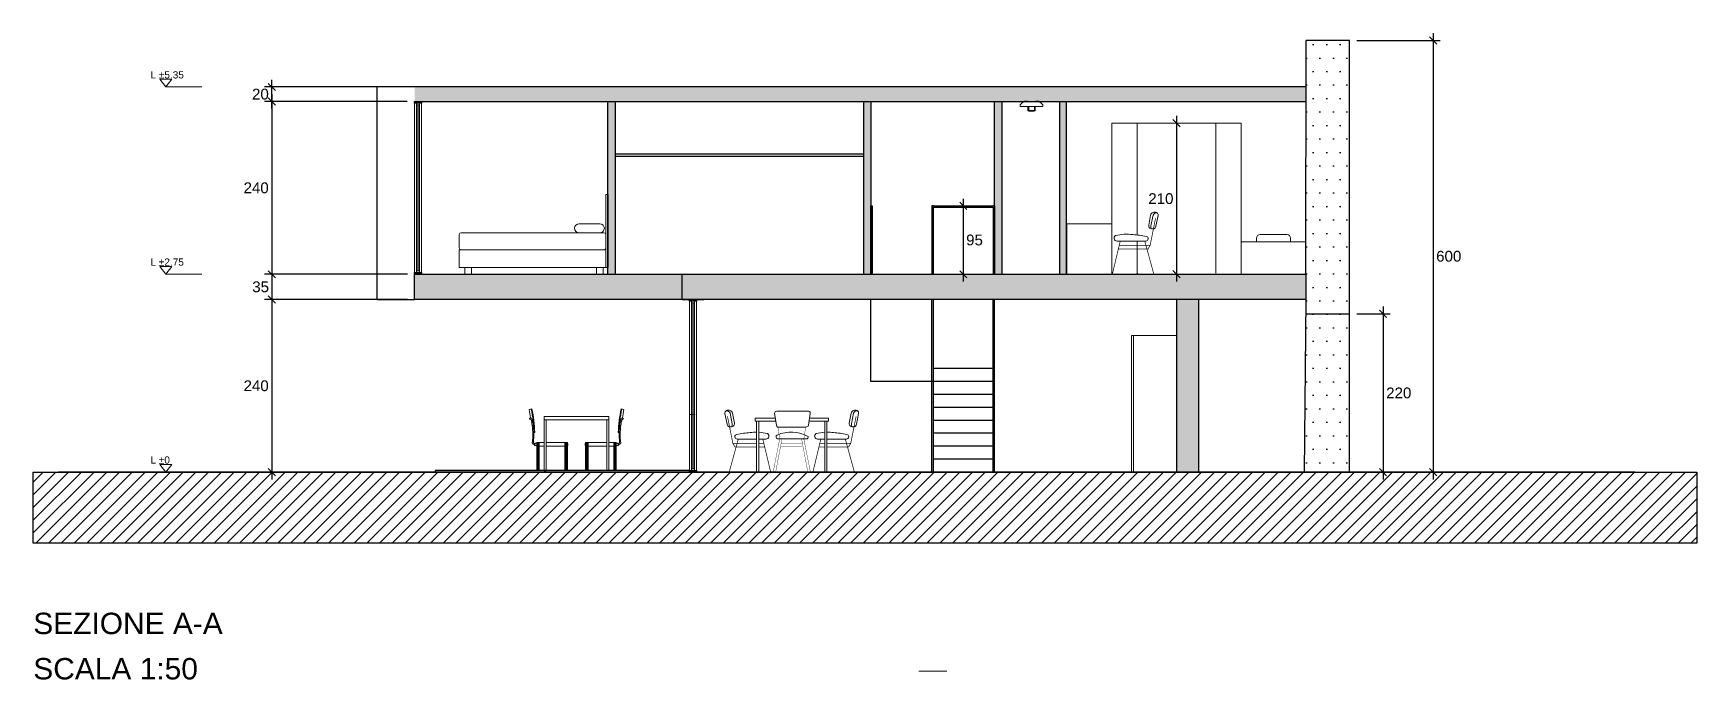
# Model space of a CAD drawing. Header units: inches. Extents: x -173 to 14008, y -3334 to 10368.
# Drawn here: x 7488 to 9797, y -3334 to -2436 of the extents above; entities that cross this region are included whole.
import ezdxf

# ---------------------------------------------------------------- set-up
doc = ezdxf.new("R2010")
doc.units = ezdxf.units.IN
doc.header["$MEASUREMENT"] = 0
doc.linetypes.add('HIDDEN', pattern=[0.375, 0.25, -0.125])
for name, color, linetype, lineweight in [('ARREDAMENTO', 8, 'Continuous', 18), ('INFISSI', 4, 'Continuous', 18), ('QUOTE', 6, 'Continuous', 9)]:
    doc.layers.add(name, color=color, linetype=linetype, lineweight=lineweight)
doc.styles.get("Standard").update_dxf_attribs({"font": 'Arial.ttf'})
doc.dimstyles.get("Standard").update_dxf_attribs({"dimtxt": 15, "dimasz": 10, "dimexe": 10, "dimexo": 10, "dimgap": 5, "dimtad": 2, "dimtih": 1, "dimtoh": 1, "dimdec": 0, "dimzin": 0, "dimdsep": 46, "dimtxsty": 'Standard', "dimblk": 'OBLIQUE', "dimblk1": 'OBLIQUE', "dimblk2": 'OBLIQUE', "dimcen": 0.09, "dimdle": 10, "dimadec": 0, "dimazin": 0, "dimtfac": 1, "dimtdec": 0, "dimtofl": 0, "dimtmove": 0, "dimatfit": 3, "dimldrblk": 'OBLIQUE', "dimfxl": 1, "dimtolj": 1, "dimtzin": 0, "dimarcsym": 0})

msp = doc.modelspace()

# ---------------------------------------------------------------- texts
for s, height, p in [('SEZIONE A-A    ', 29.736, (7487.5, -3270.8)), ('SCALA 1:50', 29.74, (7487.5, -3333.8))]:
    msp.add_text(s, height=height).set_placement(p)
at = {"layer": 'QUOTE'}
for s, p in [('L ±5.35', (7650.2, -2498.5)), ('L ±2.75', (7650.2, -2758.7)), ('L ±0', (7650.2, -3033.8))]:
    msp.add_text(s, height=9.99, dxfattribs=at).set_placement(p)

# ---------------------------------------------------------------- blocks, each defined once
blk = doc.blocks.new('_Oblique')
at = {"color": 0, "linetype": 'ByBlock', "lineweight": -2}
blk.add_line((-0.5, -0.5), (0.5, 0.5), dxfattribs=at)
blk = doc.blocks.new('*D116')
at = {"layer": 'Defpoints', "color": 0, "transparency": 16777216}
for p in [(8017, -2805.7), (7818.8, -3045.7), (8017, -3045.7)]:
    blk.add_point(p, dxfattribs=at)
at = {"layer": 'QUOTE', "color": 0, "lineweight": -2, "transparency": 16777216}
for p, q in [((8007, -2805.7), (7808.8, -2805.7)), ((7818.8, -2795.7), (7818.8, -3055.7)), ((8007, -3045.7), (7808.8, -3045.7))]:
    blk.add_line(p, q, dxfattribs=at)
at = {"layer": 'QUOTE', "color": 0, "lineweight": -2, "transparency": 16777216, "xscale": 10, "yscale": 10, "zscale": 10}
for p, rotation in [((7818.8, -2805.7), 90), ((7818.8, -3045.7), 270)]:
    blk.add_blockref('_Oblique', p, dxfattribs=dict(at, rotation=rotation))
at = {"layer": 'QUOTE', "color": 0, "transparency": 16777216, "insert": (7797, -2925.7), "char_height": 15, "attachment_point": 5}
blk.add_mtext('\\A1;240', dxfattribs=at)
blk = doc.blocks.new('*D117')
at = {"layer": 'Defpoints', "color": 0, "transparency": 16777216}
for p in [(8017, -2770.7), (7818.8, -2805.7), (7965, -2805.7)]:
    blk.add_point(p, dxfattribs=at)
at = {"layer": 'QUOTE', "color": 0, "lineweight": -2, "transparency": 16777216}
for p, q in [((8007, -2770.7), (7808.8, -2770.7)), ((7818.8, -2760.7), (7818.8, -2815.7)), ((7955, -2805.7), (7808.8, -2805.7))]:
    blk.add_line(p, q, dxfattribs=at)
at = {"layer": 'QUOTE', "color": 0, "lineweight": -2, "transparency": 16777216, "xscale": 10, "yscale": 10, "zscale": 10}
for p, rotation in [((7818.8, -2770.7), 90), ((7818.8, -2805.7), 270)]:
    blk.add_blockref('_Oblique', p, dxfattribs=dict(at, rotation=rotation))
at = {"layer": 'QUOTE', "color": 0, "transparency": 16777216, "insert": (7803.2, -2788.2), "char_height": 15, "attachment_point": 5}
blk.add_mtext('\\A1;35', dxfattribs=at)
blk = doc.blocks.new('*D118')
at = {"layer": 'Defpoints', "color": 0, "transparency": 16777216}
for p in [(7965, -2530.5), (7818.8, -2770.7), (7965, -2770.7)]:
    blk.add_point(p, dxfattribs=at)
at = {"layer": 'QUOTE', "color": 0, "lineweight": -2, "transparency": 16777216}
for p, q in [((7955, -2530.5), (7808.8, -2530.5)), ((7818.8, -2520.5), (7818.8, -2780.7)), ((7955, -2770.7), (7808.8, -2770.7))]:
    blk.add_line(p, q, dxfattribs=at)
at = {"layer": 'QUOTE', "color": 0, "lineweight": -2, "transparency": 16777216, "xscale": 10, "yscale": 10, "zscale": 10}
for p, rotation in [((7818.8, -2530.5), 90), ((7818.8, -2770.7), 270)]:
    blk.add_blockref('_Oblique', p, dxfattribs=dict(at, rotation=rotation))
at = {"layer": 'QUOTE', "color": 0, "transparency": 16777216, "insert": (7797, -2650.6), "char_height": 15, "attachment_point": 5}
blk.add_mtext('\\A1;240', dxfattribs=at)
blk = doc.blocks.new('*D114')
at = {"layer": 'Defpoints', "color": 0, "transparency": 16777216}
for p in [(9315.2, -2445.7), (9315.2, -3045.7), (9431.3, -3045.7)]:
    blk.add_point(p, dxfattribs=at)
at = {"layer": 'QUOTE', "color": 0, "lineweight": -2, "transparency": 16777216}
for p, q in [((9325.2, -2445.7), (9441.3, -2445.7)), ((9431.3, -2435.7), (9431.3, -3055.7)), ((9325.2, -3045.7), (9441.3, -3045.7))]:
    blk.add_line(p, q, dxfattribs=at)
at = {"layer": 'QUOTE', "color": 0, "lineweight": -2, "transparency": 16777216, "xscale": 10, "yscale": 10, "zscale": 10}
for p, rotation in [((9431.3, -2445.7), 90), ((9431.3, -3045.7), 270)]:
    blk.add_blockref('_Oblique', p, dxfattribs=dict(at, rotation=rotation))
at = {"layer": 'QUOTE', "color": 0, "transparency": 16777216, "insert": (9453, -2745.7), "char_height": 15, "attachment_point": 5}
blk.add_mtext('\\A1;600', dxfattribs=at)
blk = doc.blocks.new('*D115')
at = {"layer": 'Defpoints', "color": 0, "transparency": 16777216}
for p in [(9315.3, -2825.7), (9315.2, -3045.7), (9361.8, -3045.7)]:
    blk.add_point(p, dxfattribs=at)
at = {"layer": 'QUOTE', "color": 0, "lineweight": -2, "transparency": 16777216}
for p, q in [((9361.8, -2815.7), (9361.8, -3055.7)), ((9325.3, -2825.7), (9371.8, -2825.7)), ((9325.2, -3045.7), (9371.8, -3045.7))]:
    blk.add_line(p, q, dxfattribs=at)
at = {"layer": 'QUOTE', "color": 0, "lineweight": -2, "transparency": 16777216, "xscale": 10, "yscale": 10, "zscale": 10}
for p, rotation in [((9361.8, -2825.7), 90), ((9361.8, -3045.7), 270)]:
    blk.add_blockref('_Oblique', p, dxfattribs=dict(at, rotation=rotation))
at = {"layer": 'QUOTE', "color": 0, "transparency": 16777216, "insert": (9383.6, -2935.7), "char_height": 15, "attachment_point": 5}
blk.add_mtext('\\A1;220', dxfattribs=at)
blk = doc.blocks.new('chair')
for points in [[(2938.4, 3692.8), (3017.4, 3692.8, 0.320465), (3024.4, 3697.8), (3029.4, 3730.8, 0.386928), (3025.4, 3736.8), (2936.4, 3736.8, 0.414214), (2930.4, 3730.8), (2935.4, 3697.8, 0.197535), (2938.4, 3692.8, 0.642546)], [(3023.4, 3666.8, 0.230614), (2937.4, 3670.8, 0.677033), (2938.4, 3659.8, 0.358086)], [(2938.4, 3659.8), (3018.4, 3659.8, 0.514618), (3023.4, 3666.8, -1.035772)]]:
    blk.add_lwpolyline(points, format="xyb")
at = {"const_width": 1}
for points in [[(2939.4, 3692.8), (2944.4, 3659.8), (2926.2, 3567.8)], [(2933.2, 3567.8), (2950.4, 3658.8)], [(3022.6, 3567.8), (3005.4, 3658.8)], [(3016.4, 3692.8), (3011.4, 3659.8), (3029.6, 3567.8)], [(2948.4, 3646.8), (3007.4, 3646.8)], [(2948.4, 3639.8), (3007.4, 3639.8)]]:
    blk.add_lwpolyline(points, dxfattribs=at)
blk = doc.blocks.new('bed')
for p, q in [((4272.5, 9908.6), (4272.5, 9807.2)), ((4275.5, 9908.6), (4272.5, 9908.6)), ((4275.5, 9807.2), (4275.5, 9908.6)), ((4264.2, 9867.9), (4235.3, 9867.9)), ((4068.9, 9853), (4068.9, 9834.5)), ((4269.9, 9855.6), (4071.5, 9855.6)), ((4235.3, 9855.6), (4235.3, 9855.6)), ((4235.3, 9855.6), (4235.3, 9855.6)), ((4235.3, 9855.6), (4235.3, 9855.6)), ((4235.3, 9855.6), (4235.3, 9855.6)), ((4235.3, 9855.6), (4235.3, 9855.6)), ((4235.3, 9855.6), (4235.3, 9855.6)), ((4235.3, 9855.6), (4235.3, 9855.6)), ((4235.3, 9855.6), (4235.3, 9855.6)), ((4235.3, 9855.6), (4235.3, 9855.6)), ((4235.3, 9855.6), (4235.3, 9855.6)), ((4235.3, 9855.6), (4235.3, 9855.6)), ((4235.3, 9855.6), (4235.3, 9855.6)), ((4235.3, 9855.6), (4235.3, 9855.6)), ((4235.3, 9855.6), (4235.3, 9855.6)), ((4235.3, 9855.6), (4235.3, 9855.6)), ((4235.3, 9855.6), (4235.3, 9855.6)), ((4235.3, 9855.6), (4235.3, 9855.6)), ((4235.3, 9855.6), (4235.3, 9855.6)), ((4235.3, 9855.6), (4235.3, 9855.6)), ((4235.3, 9855.6), (4235.3, 9855.6)), ((4235.3, 9855.6), (4235.3, 9855.6)), ((4235.3, 9855.6), (4235.3, 9855.6)), ((4235.3, 9855.6), (4235.3, 9855.6)), ((4235.3, 9855.6), (4235.3, 9855.6)), ((4235.3, 9855.6), (4235.3, 9855.6)), ((4235.3, 9855.6), (4235.3, 9855.6)), ((4235.3, 9855.6), (4235.3, 9855.6)), ((4235.3, 9855.6), (4235.3, 9855.6)), ((4235.3, 9855.6), (4235.3, 9855.6)), ((4235.3, 9855.6), (4235.3, 9855.6)), ((4235.3, 9855.6), (4235.3, 9855.6)), ((4235.3, 9855.6), (4235.3, 9855.6)), ((4235.3, 9855.6), (4235.3, 9855.6)), ((4235.3, 9855.6), (4235.3, 9855.6)), ((4235.3, 9855.6), (4235.3, 9855.6)), ((4235.3, 9855.6), (4235.3, 9855.6)), ((4235.3, 9855.6), (4235.3, 9855.6)), ((4235.3, 9855.6), (4235.3, 9855.6)), ((4235.3, 9855.6), (4235.3, 9855.6)), ((4235.3, 9855.6), (4235.3, 9855.6)), ((4235.3, 9855.6), (4235.3, 9855.6)), ((4235.3, 9855.6), (4235.3, 9855.6)), ((4235.3, 9855.6), (4235.3, 9855.6)), ((4235.3, 9855.6), (4235.3, 9855.6)), ((4235.3, 9855.6), (4235.3, 9855.6)), ((4235.3, 9855.6), (4235.3, 9855.6)), ((4235.3, 9855.6), (4235.3, 9855.6)), ((4235.3, 9855.6), (4235.3, 9855.6)), ((4235.3, 9855.6), (4235.3, 9855.6)), ((4235.3, 9855.6), (4235.3, 9855.6)), ((4235.3, 9855.6), (4235.3, 9855.6)), ((4071.5, 9831.9), (4068.9, 9831.9)), ((4068.9, 9831.9), (4068.9, 9807.2)), ((4272.5, 9831.9), (4071.5, 9831.9)), ((4275.5, 9807.2), (4068.9, 9807.2)), ((4076.8, 9807.2), (4076.8, 9797.9)), ((4076.8, 9797.9), (4086.1, 9797.9)), ((4086.1, 9807.2), (4086.1, 9797.9)), ((4259.4, 9807.2), (4259.4, 9797.9)), ((4259.4, 9797.9), (4268.7, 9797.9)), ((4268.7, 9807.2), (4268.7, 9797.9)), ((4272.5, 9807.2), (4275.5, 9807.2))]:
    blk.add_line(p, q)
for centre, radius, start, end in [((4235.3, 9861.8), 6.18, 90, 270), ((4264.2, 9861.8), 6.18, 270, 90), ((4071.5, 9853), 2.57, 90, 180), ((4235.3, 9855.6), 0.0000103, 0, 90), ((4235.3, 9855.6), 0.0000103, 90, 180), ((4235.3, 9855.6), 0.0000103, 180, 270), ((4235.3, 9855.6), 0.0000103, 270, 0), ((4235.3, 9855.6), 0.0000103, 0, 90), ((4235.3, 9855.6), 0.0000103, 270, 0), ((4235.3, 9855.6), 0.0000103, 180, 270), ((4235.3, 9855.6), 0.0000103, 90, 180), ((4235.3, 9855.6), 0.0000103, 0, 90), ((4235.3, 9855.6), 0.0000103, 90, 180), ((4235.3, 9855.6), 0.0000103, 180, 270), ((4235.3, 9855.6), 0.0000103, 0, 90), ((4235.3, 9855.6), 0.0000103, 270, 0), ((4235.3, 9855.6), 0.0000103, 180, 270), ((4235.3, 9855.6), 0.0000103, 90, 180), ((4235.3, 9855.6), 0.0000103, 0, 90), ((4235.3, 9855.6), 0.0000103, 270, 0), ((4235.3, 9855.6), 0.0000103, 270, 0), ((4235.3, 9855.6), 0.0000103, 270, 27.4658), ((4235.3, 9855.6), 0.0000103, 27.4658, 90), ((4235.3, 9855.6), 0.0000103, 270, 27.4658), ((4235.3, 9855.6), 0.0000103, 27.4658, 90), ((4235.3, 9855.6), 0.0000103, 27.4658, 90), ((4235.3, 9855.6), 0.0000103, 27.4658, 90), ((4235.3, 9855.6), 0.0000103, 90, 207.4658), ((4235.3, 9855.6), 0.0000103, 207.4658, 270), ((4235.3, 9855.6), 0.0000103, 90, 207.4658), ((4235.3, 9855.6), 0.0000103, 207.4658, 270), ((4235.3, 9855.6), 0.0000103, 90, 207.4658), ((4235.3, 9855.6), 0.0000103, 270, 27.4658), ((4235.3, 9855.6), 0.0000103, 27.4658, 90), ((4235.3, 9855.6), 0.0000103, 90, 207.4658), ((4235.3, 9855.6), 0.0000103, 207.4658, 270), ((4235.3, 9855.6), 0.0000309, 90, 207.4658), ((4235.3, 9855.6), 0.0000309, 90, 207.4658), ((4235.3, 9855.6), 0.0000309, 207.4658, 270), ((4235.3, 9855.6), 0.0000309, 270, 27.4658), ((4235.3, 9855.6), 0.0000309, 27.4658, 90), ((4269.9, 9853), 2.57, 0, 90), ((4071.5, 9834.5), 2.57, 180, 270), ((4269.9, 9834.5), 2.57, 270, 0)]:
    blk.add_arc(centre, radius, start, end)
blk = doc.blocks.new('sedia1')
at = {"layer": 'ARREDAMENTO'}
for points, format in [([(14282.3, 12522.3, -0.278613), (14279.3, 12525.8), (14276.3, 12540.8, -0.343108), (14278.3, 12544.8, -0.444602), (14286.8, 12541.3), (14289.3, 12527.3, -0.274326), (14287.8, 12523.3, -0.225561), (14282.3, 12522.3)], "xyb"), ([(14277.4, 12544.2, -0.416817), (14283.3, 12541.3), (14286.3, 12526.3, -0.232923), (14285.2, 12522.1, 5.5686)], "xyb"), ([(14330.3, 12505.3), (14293.3, 12505.3, -0.926031), (14292.8, 12511.8, -0.027822), (14311.4, 12514.2, -0.100592), (14335.3, 12512.8, -0.796756), (14333.3, 12505.3), (14330.3, 12505.3)], "xyb"), ([(14326.5, 12499.4, 1, 1, 0), (14326.5, 12499.4, 0, 0, 0)], "xyseb")]:
    blk.add_lwpolyline(points, format=format, dxfattribs=at)
at = {"layer": 'ARREDAMENTO', "const_width": 1}
for points in [[(14279.8, 12536.8), (14287.3, 12499.3), (14329.8, 12499.3)], [(14282.3, 12459.8), (14294.8, 12505.3)], [(14330.8, 12494.3), (14290.3, 12494.3), (14287.3, 12499.3)], [(14339.8, 12459.3), (14328.8, 12505.3)]]:
    blk.add_lwpolyline(points, dxfattribs=at)
blk = doc.blocks.new('*D129')
at = {"layer": 'Defpoints', "color": 0, "ltscale": 0.1, "transparency": 16777216}
for p in [(9075.1, -2560.6), (9075.1, -2770.6), (9075.1, -2770.6)]:
    blk.add_point(p, dxfattribs=at)
at = {"layer": 'QUOTE', "color": 0, "lineweight": -2, "ltscale": 0.1, "transparency": 16777216}
for p, q in [((9065.1, -2560.6), (9065.1, -2560.6)), ((9075.1, -2550.6), (9075.1, -2780.6))]:
    blk.add_line(p, q, dxfattribs=at)
at = {"layer": 'QUOTE', "color": 0, "lineweight": -2, "ltscale": 0.1, "transparency": 16777216, "xscale": 10, "yscale": 10, "zscale": 10}
for p, rotation in [((9075.1, -2560.6), 90), ((9075.1, -2770.6), 270)]:
    blk.add_blockref('_Oblique', p, dxfattribs=dict(at, rotation=rotation))
at = {"layer": 'QUOTE', "color": 0, "ltscale": 0.1, "transparency": 16777216, "insert": (9053.3, -2665.6), "char_height": 15, "attachment_point": 5}
blk.add_mtext('\\A1;210', dxfattribs=at)
blk = doc.blocks.new('*D130')
at = {"layer": 'Defpoints', "color": 0, "ltscale": 0.1, "transparency": 16777216}
for p in [(8778.9, -2675.6), (8778.9, -2770.7), (8778.9, -2770.7)]:
    blk.add_point(p, dxfattribs=at)
at = {"layer": 'QUOTE', "color": 0, "lineweight": -2, "ltscale": 0.1, "transparency": 16777216}
blk.add_line((8778.9, -2665.6), (8778.9, -2780.7), dxfattribs=at)
at = {"layer": 'QUOTE', "color": 0, "lineweight": -2, "ltscale": 0.1, "transparency": 16777216, "xscale": 10, "yscale": 10, "zscale": 10}
for p, rotation in [((8778.9, -2675.6), 90), ((8778.9, -2770.7), 270)]:
    blk.add_blockref('_Oblique', p, dxfattribs=dict(at, rotation=rotation))
at = {"layer": 'QUOTE', "color": 0, "ltscale": 0.1, "transparency": 16777216, "insert": (8794.5, -2723.1), "char_height": 15, "attachment_point": 5}
blk.add_mtext('\\A1;95', dxfattribs=at)
blk = doc.blocks.new('*D131')
at = {"layer": 'Defpoints', "color": 0, "ltscale": 0.1, "transparency": 16777216}
for p in [(7818.8, -2510.3), (8016.5, -2510.3), (8016.9, -2530.5)]:
    blk.add_point(p, dxfattribs=at)
at = {"layer": 'QUOTE', "color": 0, "lineweight": -2, "ltscale": 0.1, "transparency": 16777216}
for p, q in [((8006.5, -2510.3), (7808.8, -2510.3)), ((7818.8, -2540.5), (7818.8, -2500.3)), ((8006.9, -2530.5), (7808.8, -2530.5))]:
    blk.add_line(p, q, dxfattribs=at)
at = {"layer": 'QUOTE', "color": 0, "lineweight": -2, "ltscale": 0.1, "transparency": 16777216, "xscale": 10, "yscale": 10, "zscale": 10}
for p, rotation in [((7818.8, -2510.3), 90), ((7818.8, -2530.5), 270)]:
    blk.add_blockref('_Oblique', p, dxfattribs=dict(at, rotation=rotation))
at = {"layer": 'QUOTE', "color": 0, "ltscale": 0.1, "transparency": 16777216, "insert": (7802.9, -2520.4), "char_height": 15, "attachment_point": 5}
blk.add_mtext('\\A1;20', dxfattribs=at)

# ---------------------------------------------------------------- dimensions: what is measured, and where the dimension line sits
at = {"layer": 'QUOTE'}
for base, p1, p2, picture, middle in [((9431.3, -3045.7), (9315.2, -2445.7), (9315.2, -3045.7), '*D114', (9453, -2745.7)), ((7818.8, -2770.7), (7965, -2530.5), (7965, -2770.7), '*D118', (7797, -2650.6)), ((7818.8, -2805.7), (8017, -2770.7), (7965, -2805.7), '*D117', (7803.2, -2788.2)), ((7818.8, -3045.7), (8017, -2805.7), (8017, -3045.7), '*D116', (7797, -2925.7)), ((9361.8, -3045.7), (9315.3, -2825.7), (9315.2, -3045.7), '*D115', (9383.6, -2935.7))]:
    dim = msp.add_linear_dim(base=base, p1=p1, p2=p2, angle=90, dimstyle='Standard', dxfattribs=at)
    dim.commit()
    dim.dimension.update_dxf_attribs({"geometry": picture, "text_midpoint": middle})
at = {"layer": 'QUOTE', "ltscale": 0.1}
dim = msp.add_linear_dim(base=(7818.8, -2510.3), p1=(8016.9, -2530.5), p2=(8016.5, -2510.3), angle=90, dimstyle='Standard', dxfattribs=at)
dim.commit()
dim.dimension.update_dxf_attribs({"geometry": '*D131', "text_midpoint": (7818.8, -2520.4), "dimtype": 160})
for base, p1, p2, picture, middle in [((9075.1, -2770.6), (9075.1, -2560.6), (9075.1, -2770.6), '*D129', (9053.3, -2665.6)), ((8778.9, -2770.7), (8778.9, -2675.6), (8778.9, -2770.7), '*D130', (8794.5, -2723.1))]:
    dim = msp.add_linear_dim(base=base, p1=p1, p2=p2, angle=90, dimstyle='Standard', dxfattribs=at)
    dim.commit()
    dim.dimension.update_dxf_attribs({"geometry": picture, "text_midpoint": middle})

# ---------------------------------------------------------------- hatches: boundary and pattern name
h = msp.add_hatch()
h.set_pattern_fill('DOTS', color=256, scale=300)
h.set_pattern_definition([(0, (3077.297, -12613.848), (9.375, 18.75), [0, -18.75])])
h.paths.add_polyline_path([(9315.2, -2445.7), (9254.8, -2445.7), (9254.8, -3045.7), (9315.2, -3045.7)])
h = msp.add_hatch(color=256)
h.dxf.hatch_style = 1
h.paths.add_polyline_path([(9254.8, -2510.3), (8016.9, -2510.3), (8016.9, -2530.5), (9254.8, -2530.5)])
h = msp.add_hatch(color=0)
h.dxf.hatch_style = 1
h.paths.add_polyline_path([(8023.7, -2533), (8023.7, -2533), (8023.7, -2533), (8023.7, -2533), (8026.5, -2533), (8026.5, -2530.5), (8016.9, -2530.5), (8016.9, -2533), (8019.7, -2533), (8019.7, -2533), (8019.7, -2533), (8019.7, -2533)])
h = msp.add_hatch(color=256)
h.dxf.hatch_style = 1
h.paths.add_polyline_path([(8295.5, -2530.5), (8285.5, -2530.5), (8285.5, -2770.7), (8295.5, -2770.7)])
h = msp.add_hatch(color=256)
h.dxf.hatch_style = 1
h.paths.add_polyline_path([(8650.4, -2530.5), (8640.4, -2530.5), (8640.4, -2770.6), (8650.4, -2770.6)])
h = msp.add_hatch(color=256)
h.dxf.hatch_style = 1
h.paths.add_polyline_path([(8832.4, -2530.5), (8822.4, -2530.5), (8822.4, -2675.6), (8822.4, -2770.6), (8832.4, -2770.6)])
at = {"ltscale": 0.1}
h = msp.add_hatch(color=256, dxfattribs=at)
h.dxf.hatch_style = 1
h.paths.add_polyline_path([(8922.4, -2530.5), (8912.4, -2530.5), (8912.4, -2770.6), (8922.4, -2770.6)])
h = msp.add_hatch(color=0)
h.dxf.hatch_style = 1
h.paths.add_polyline_path([(8026.6, -2770.5), (8026.6, -2768), (8017, -2768), (8017, -2770.5)])
h = msp.add_hatch(color=256)
h.dxf.hatch_style = 1
h.paths.add_polyline_path([(8017, -2770.7), (8017, -2805.7), (9254.8, -2805.7), (9254.8, -2770.7)])
h = msp.add_hatch(color=0)
h.dxf.hatch_style = 1
h.paths.add_polyline_path([(8405.6, -2808.2), (8405.6, -2808.2), (8405.6, -2808.2), (8405.6, -2808.2), (8408.3, -2808.2), (8408.3, -2805.7), (8398.7, -2805.7), (8398.7, -2808.2), (8401.6, -2808.2), (8401.6, -2808.2), (8401.6, -2808.2), (8401.6, -2808.2)])
h = msp.add_hatch(color=256, dxfattribs=at)
h.dxf.hatch_style = 1
h.paths.add_polyline_path([(9105.4, -2805.7), (9075.4, -2805.7), (9075.4, -3045.7), (9105.4, -3045.7)])
h = msp.add_hatch()
h.set_pattern_fill('ANSI31', color=0, scale=100)
h.set_pattern_definition([(45, (3077.297, -12613.848), (-8.838835, 8.838835), [])])
h.paths.add_polyline_path([(7487.5, -3045.7), (7487.5, -3144.3), (9797.4, -3144.3), (9797.4, -3045.7)])
h = msp.add_hatch(color=0)
h.dxf.hatch_style = 1
h.paths.add_polyline_path([(8408.4, -3045.7), (8408.4, -3043.2), (8398.8, -3043.2), (8398.8, -3045.7)])

# ---------------------------------------------------------------- linework, layer by layer
for p, q in [((9254.8, -2770.7), (9255.2, -2445.7)), ((8868, -2530.5), (8879.5, -2530.5)), ((8912.4, -2530.5), (8912.4, -2770.6)), ((8922.4, -2770.6), (8922.4, -2530.5)), ((8922.4, -2700.6), (8922.4, -2770.6)), ((8912.4, -2770.6), (8922.4, -2770.6)), ((9254.8, -2805.7), (9252.4, -3045.7))]:
    msp.add_line(p, q, dxfattribs=at)
for p, q in [((9315.2, -2445.7), (9255.2, -2445.7)), ((9315.2, -3045.7), (9315.2, -2445.7)), ((7965, -2805.7), (7965, -2510.3)), ((9254.8, -2510.3), (7965, -2510.3)), ((8026.5, -2530.5), (9254.8, -2530.5)), ((8285.5, -2770.7), (8285.5, -2530.5)), ((8285.5, -2530.5), (8295.5, -2530.5)), ((8295.5, -2530.5), (8295.5, -2770.7)), ((8300.6, -2530.5), (8308.6, -2530.5)), ((8635.9, -2530.5), (8645.9, -2530.5)), ((8640.4, -2530.5), (8640.4, -2770.6)), ((8650.4, -2530.5), (8650.4, -2770.6)), ((8822.4, -2675.6), (8822.4, -2530.5)), ((8822.4, -2530.5), (8832.4, -2530.5)), ((8832.4, -2530.5), (8832.4, -2770.6)), ((8868, -2530.5), (8863.8, -2530.5)), ((8883.7, -2530.5), (8879.5, -2530.5)), ((9315.2, -3045.7), (9315.3, -2518.5)), ((8295.5, -2603.5), (8640.4, -2603.5)), ((8295.5, -2603.5), (8295.5, -2606.5)), ((8295.5, -2606.5), (8640.4, -2606.5)), ((8650.4, -2770.6), (8650.4, -2675.6)), ((8650.4, -2675.6), (8652.4, -2675.6)), ((8652.4, -2675.6), (8652.4, -2770.6)), ((8735.4, -2675.6), (8735.4, -2770.6)), ((8737.4, -2675.6), (8735.4, -2675.6)), ((8735.4, -2675.6), (8822.4, -2675.6)), ((8737.4, -2770.7), (8737.4, -2677.6)), ((8737.4, -2677.6), (8820.4, -2677.6)), ((8822.4, -2675.6), (8820.4, -2675.6)), ((8820.4, -2677.6), (8820.4, -2770.6)), ((8822.4, -2675.6), (8822.4, -2770.7)), ((8017, -2770.7), (9254.8, -2770.6)), ((8388.6, -2805.7), (8388.6, -2770.7)), ((9021, -2770.6), (9021, -2769.3)), ((9021, -2770.6), (9104.8, -2770.6)), ((7965, -2805.7), (8017, -2805.7)), ((8388.6, -2805.7), (8418.6, -2805.7)), ((8650.4, -2919.7), (8650.4, -2805.7)), ((8735.4, -3045.7), (8735.4, -2805.7)), ((8737.4, -3045.7), (8737.4, -2805.7)), ((8820.4, -3045.7), (8820.4, -2805.7)), ((8822.4, -3045.7), (8822.4, -2805.7)), ((8914.5, -2805.7), (8884.5, -2805.7)), ((9075.4, -3045.7), (9075.4, -2805.7)), ((9105.4, -2805.7), (9105.4, -3045.7)), ((9254.9, -2825.7), (9315.3, -2825.7)), ((9075.4, -3045.7), (9075.4, -2855.7)), ((8820.4, -2901.7), (8737.4, -2901.7)), ((8820.4, -2919.7), (8650.4, -2919.7)), ((8820.4, -2937.7), (8737.4, -2937.7)), ((8820.4, -2955.7), (8737.4, -2955.7)), ((8820.4, -2973.7), (8737.4, -2973.7)), ((8820.4, -2991.7), (8737.4, -2991.7)), ((8820.4, -3009.7), (8737.4, -3009.7)), ((9711.5, -3045.7), (7522.4, -3045.7)), ((7733.4, -3045.7), (7763.4, -3045.7)), ((7763.4, -3045.7), (7894.2, -3045.7)), ((7768.4, -3045.7), (7772.4, -3045.7)), ((7818.4, -3045.7), (7814.4, -3045.7)), ((7894.2, -3045.7), (8259.1, -3045.7)), ((8398.8, -3043.2), (8045.4, -3043.2)), ((8045.4, -3043.2), (8045.4, -3045.7)), ((8130, -3045.7), (8136.6, -3045.7)), ((8196.8, -3043.2), (8199.8, -3043.2)), ((8257.3, -3043.2), (8255.3, -3043.2)), ((8286.8, -3043.2), (8283.8, -3043.2)), ((8296.3, -3043.2), (8294.3, -3043.2)), ((8541.9, -3045.7), (8551.9, -3045.7)), ((8820.4, -3045.7), (8650.4, -3045.7)), ((8735.4, -3045.7), (8737.4, -3045.7)), ((8820.4, -3027.7), (8737.4, -3027.7)), ((8820.4, -3045.7), (8822.4, -3045.7)), ((9105.4, -3045.7), (9075.4, -3045.7)), ((9255.2, -3045.7), (9315.2, -3045.7))]:
    msp.add_line(p, q)
at = {"color": 0}
msp.add_line((7733.4, -3045.7), (9252.4, -3045.7), dxfattribs=at)
for points in [[(8026.5, -2530.5), (8026.5, -2533), (8016.9, -2533), (8016.9, -2530.5)], [(8026.6, -2768), (8026.6, -2770.5), (8017, -2770.5), (8017, -2768)], [(9254.8, -2805.7), (8017, -2805.7), (8017, -2770.7), (9254.8, -2770.7)], [(8408.3, -2805.7), (8408.3, -2808.2), (8398.7, -2808.2), (8398.7, -2805.7)], [(7487.5, -3045.7), (9797.4, -3045.7), (9797.4, -3144.3), (7487.5, -3144.3)], [(8408.4, -3043.2), (8408.4, -3045.7), (8398.8, -3045.7), (8398.8, -3043.2)]]:
    msp.add_lwpolyline(points, close=True)
at = {"layer": 'ARREDAMENTO'}
for p, q in [((8858, -2535.1), (8858, -2537.5)), ((8858, -2537.5), (8868.7, -2537.5)), ((8878.8, -2537.5), (8868.7, -2537.5)), ((8868.7, -2537.5), (8868.7, -2543)), ((8869.9, -2544), (8869.9, -2537.5)), ((8877.6, -2544), (8877.6, -2537.5)), ((8878.8, -2543), (8878.8, -2537.5)), ((8878.8, -2537.5), (8889.5, -2537.5)), ((8889.5, -2537.5), (8889.5, -2535.1)), ((8868.7, -2543), (8873.8, -2543)), ((8870, -2544), (8873.8, -2544)), ((8878.8, -2543), (8873.8, -2543)), ((8873.8, -2544), (8877.5, -2544)), ((9253.8, -2725.6), (9165.8, -2725.6)), ((9015.4, -2855.7), (9012.4, -2855.7)), ((9012.4, -2855.7), (9012.4, -3045.7)), ((9075.4, -2855.7), (9015.4, -2855.7)), ((9015.4, -2855.7), (9015.4, -3045.7)), ((8196.8, -2968.2), (8286.8, -2968.2)), ((8196.8, -2968.2), (8196.8, -2973.2)), ((8196.8, -2968.2), (8196.8, -3043.2)), ((8196.8, -2973.2), (8286.8, -2973.2)), ((8199.8, -3043.2), (8199.8, -2973.2)), ((8283.8, -3043.2), (8283.8, -2973.2)), ((8286.8, -2973.2), (8286.8, -2968.2)), ((8286.8, -2968.2), (8286.8, -3043.2)), ((8490, -2970.7), (8518, -2970.7)), ((8490, -2970.7), (8490, -2974.7)), ((8490, -2970.7), (8518, -2970.7)), ((8490, -2974.7), (8518.6, -2974.7)), ((8492, -2974.7), (8492, -3045.7)), ((8495, -2974.7), (8495, -3045.7)), ((8591.6, -2974.7), (8564.9, -2974.7)), ((8565.5, -2970.7), (8591.6, -2970.7)), ((8586.6, -2974.7), (8586.6, -3045.7)), ((8589.6, -2974.7), (8589.6, -3045.7)), ((8591.6, -2974.7), (8591.6, -2970.7)), ((8182.5, -2990.6), (8183.9, -2990.6)), ((8301.1, -2990.6), (8299.8, -2990.6)), ((8182.7, -3007.3), (8184, -3007.3)), ((8184.4, -3005.8), (8182.9, -3005.8)), ((8184, -3007.3), (8183.6, -3008.7)), ((8183.6, -3008.7), (8186.6, -3008.7)), ((8184.4, -3005.8), (8184, -3007.3)), ((8184.6, -3005.2), (8184.4, -3005.8)), ((8186.6, -3005.2), (8184.6, -3005.2)), ((8186.6, -3004.7), (8186.6, -3005.2)), ((8196.8, -3004.7), (8186.6, -3004.7)), ((8186.6, -3005.2), (8186.6, -3008.7)), ((8186.6, -3008.7), (8186.6, -3042.2)), ((8187.6, -3004.7), (8187.6, -3042.2)), ((8189.1, -3004.7), (8189.1, -3042.2)), ((8190.1, -3004.7), (8190.1, -3009.7)), ((8190.1, -3042.2), (8190.1, -3009.7)), ((8190.1, -3009.7), (8196.8, -3009.7)), ((8199.8, -3009.7), (8225.6, -3009.7)), ((8199.9, -3004.7), (8216.4, -3004.7)), ((8229.1, -3004.7), (8216.4, -3004.7)), ((8225.6, -3004.7), (8225.6, -3009.7)), ((8225.6, -3009.7), (8225.6, -3042.2)), ((8226.6, -3004.7), (8226.6, -3042.2)), ((8228.1, -3004.7), (8228.1, -3042.2)), ((8229.1, -3005.7), (8229.1, -3004.7)), ((8229.9, -3005.7), (8229.1, -3005.7)), ((8229.1, -3005.7), (8229.1, -3005.7)), ((8229.1, -3005.7), (8229.1, -3008.7)), ((8229.1, -3042.2), (8229.1, -3008.7)), ((8229.1, -3008.7), (8229.9, -3008.7)), ((8229.9, -3008.7), (8229.9, -3005.7)), ((8253.7, -3008.7), (8253.7, -3005.7)), ((8253.7, -3005.7), (8254.5, -3005.7)), ((8254.5, -3008.7), (8253.7, -3008.7)), ((8254.5, -3005.7), (8254.5, -3004.7)), ((8254.5, -3004.7), (8265.8, -3004.7)), ((8254.5, -3005.7), (8254.5, -3005.7)), ((8254.5, -3005.7), (8254.5, -3008.7)), ((8254.5, -3042.2), (8254.5, -3008.7)), ((8255.5, -3004.7), (8255.5, -3042.2)), ((8257, -3004.7), (8257, -3042.2)), ((8258, -3004.7), (8258, -3009.7)), ((8283.8, -3009.7), (8258, -3009.7)), ((8258, -3009.7), (8258, -3042.2)), ((8265.8, -3004.7), (8267.3, -3004.7)), ((8283.8, -3004.7), (8267.3, -3004.7)), ((8283.8, -3004.7), (8283.8, -3004.7)), ((8286.8, -3004.7), (8297, -3004.7)), ((8293.5, -3009.7), (8286.8, -3009.7)), ((8293.5, -3004.7), (8293.5, -3009.7)), ((8293.5, -3042.2), (8293.5, -3009.7)), ((8294.5, -3004.7), (8294.5, -3042.2)), ((8296, -3004.7), (8296, -3042.2)), ((8297, -3004.7), (8297, -3005.2)), ((8297, -3005.2), (8299, -3005.2)), ((8297, -3005.2), (8297, -3008.7)), ((8300.1, -3008.7), (8297, -3008.7)), ((8297, -3008.7), (8297, -3042.2)), ((8299, -3005.2), (8299.2, -3005.8)), ((8299.2, -3005.8), (8300.8, -3005.8)), ((8299.2, -3005.8), (8299.7, -3007.3)), ((8301, -3007.3), (8299.7, -3007.3)), ((8299.7, -3007.3), (8300.1, -3008.7)), ((8225.6, -3042.2), (8226.4, -3042.2)), ((8226.4, -3042.2), (8226.4, -3043.2)), ((8228.4, -3042.2), (8226.4, -3042.2)), ((8228.4, -3043.2), (8228.4, -3042.2)), ((8228.4, -3042.2), (8229.1, -3042.2)), ((8255.3, -3042.2), (8254.5, -3042.2)), ((8255.3, -3043.2), (8255.3, -3042.2)), ((8255.3, -3042.2), (8257.3, -3042.2)), ((8258, -3042.2), (8257.3, -3042.2)), ((8257.3, -3042.2), (8257.3, -3043.2)), ((8294.3, -3042.2), (8293.5, -3042.2)), ((8294.3, -3043.2), (8294.3, -3042.2)), ((8294.3, -3042.2), (8296.3, -3042.2)), ((8297, -3042.2), (8296.3, -3042.2)), ((8296.3, -3042.2), (8296.3, -3043.2)), ((9315.2, -3045.7), (9254.8, -3045.7)), ((8717.3, -3322.5), (8756, -3322.5))]:
    msp.add_line(p, q, dxfattribs=at)
at = {"layer": 'ARREDAMENTO', "ltscale": 0.1}
for p, q in [((8858, -2537.5), (8875.3, -2537.5)), ((8922.4, -2700.6), (8985.4, -2700.6)), ((8985.4, -2700.6), (8985.4, -2770.6)), ((9164.8, -2770.6), (9164.8, -2726.6))]:
    msp.add_line(p, q, dxfattribs=at)
at = {"layer": 'ARREDAMENTO', "linetype": 'HIDDEN', "ltscale": 8}
msp.add_line((8398.8, -2965.4), (8408.4, -2965.5), dxfattribs=at)
at = {"layer": 'ARREDAMENTO', "ltscale": 0.1}
msp.add_lwpolyline([(9233.4, -2725.6), (9186.2, -2725.6), (9186.2, -2720.5, -0.414214), (9191.2, -2715.5), (9228.4, -2715.5, -0.414214), (9233.4, -2720.5)], format="xyb", close=True, dxfattribs=at)
at = {"layer": 'ARREDAMENTO'}
for points, format in [([(8177.9, -2970.4, -0.051706), (8178.5, -2970.4, -0.223832), (8179.7, -2971.5, -0.070759), (8181.7, -2980.8, -0.070759)], "xyb"), ([(8305.7, -2970.4, 0.051706), (8305.1, -2970.4, 0.223832), (8303.9, -2971.5, 0.070759), (8302, -2980.8, 0.070759)], "xyb"), ([(8454, -2982.7, -0.278613), (8451, -2979.2), (8448, -2964.2, -0.343108), (8450, -2960.2, -0.444602), (8458.5, -2963.7), (8461, -2977.7, -0.274326), (8459.5, -2981.7, -0.225561), (8454, -2982.7)], "xyb"), ([(8449.1, -2960.8, -0.416817), (8455, -2963.7), (8458, -2978.7, -0.232923), (8456.9, -2982.8, 5.5686)], "xyb"), ([(8627.6, -2982.7, 0.278613), (8630.6, -2979.2), (8633.6, -2964.2, 0.343108), (8631.6, -2960.2, 0.444602), (8623.1, -2963.7), (8620.6, -2977.7, 0.274326), (8622.1, -2981.7, 0.225561), (8627.6, -2982.7)], "xyb"), ([(8632.5, -2960.8, 0.416817), (8626.6, -2963.7), (8623.6, -2978.7, 0.232923), (8624.7, -2982.8, -5.5686)], "xyb"), ([(8492, -2999.7), (8465, -2999.7, -0.926031), (8464.5, -2993.2, -0.027822), (8483.1, -2990.7, -0.037197), (8492, -2990.1, -0.796756)], "xyb"), ([(8495, -2990.2, -0.050635), (8507, -2992.2, -0.796756), (8505, -2999.7), (8502, -2999.7)], "xyb"), ([(8502, -2999.7), (8495, -2999.7, -0.926031)], "xyb"), ([(8586.6, -2990.2, 0.050635), (8574.6, -2992.2, 0.796756), (8576.6, -2999.7), (8579.6, -2999.7)], "xyb"), ([(8579.6, -2999.7), (8586.6, -2999.7, 0.926031)], "xyb"), ([(8589.6, -2999.7), (8616.6, -2999.7, 0.926031), (8617.1, -2993.2, 0.027822), (8598.5, -2990.7, 0.037197), (8589.6, -2990.1, 0.796756)], "xyb"), ([(8498.1, -3005.5, 1, 1, 0), (8498.1, -3005.5, 0, 0, 0)], "xyseb"), ([(8583.4, -3005.5, 1, 1, 0), (8583.4, -3005.5, 0, 0, 0)], "xyseb")]:
    msp.add_lwpolyline(points, format=format, dxfattribs=at)
at = {"layer": 'ARREDAMENTO', "const_width": 1}
for points in [[(8451.5, -2968.2), (8459, -3005.7), (8492, -3005.7)], [(8630.1, -2968.2), (8622.6, -3005.7), (8589.6, -3005.7)], [(8454, -3045.2), (8466.5, -2999.7)], [(8511.5, -3045.7), (8500.5, -2999.7)], [(8570.1, -3045.7), (8581.1, -2999.7)], [(8627.6, -3045.2), (8615.1, -2999.7)], [(8492, -3010.7), (8462, -3010.7), (8459, -3005.7)], [(8495, -3005.7), (8501.5, -3005.7)], [(8502.5, -3010.7), (8495, -3010.7)], [(8579.1, -3010.7), (8586.6, -3010.7)], [(8586.6, -3005.7), (8580.1, -3005.7)], [(8589.6, -3010.7), (8619.6, -3010.7), (8622.6, -3005.7)]]:
    msp.add_lwpolyline(points, dxfattribs=at)
at = {"layer": 'ARREDAMENTO'}
for centre, radius, start, end in [((8874.8, -2550.2), 22.6, 119.1643, 138.0894), ((8872.7, -2550.2), 22.6, 41.9106, 60.8357), ((8870, -2542.6), 1.32, 193.7103, 271.1049), ((8877.5, -2542.6), 1.32, 268.8951, 346.2897), ((9253.8, -2726.6), 1, 0, 90), ((8181.1, -2973.2), 15.5, 94.2773, 108.6078), ((8288.5, -2947.5), 112.9, 185.5488, 191.6986), ((8177.8, -2971.5), 1.07, 110.9391, 171.1377), ((8177.3, -2971.4), 0.572, 174.6026, 292.614), ((8178.1, -2973.3), 2.9, 93.7519, 103.2674), ((8177.9, -2972.4), 0.576, 12.1162, 121.1676), ((8147.9, -2983), 32.4, 3.5304, 19.283), ((7976.7, -2998.8), 206.4, 2.2608, 11.4324), ((7976.7, -2998.8), 207.4, 2.2593, 11.4324), ((8507, -2998.8), 207.4, 168.5676, 177.7407), ((8507, -2998.8), 206.4, 168.5676, 177.7392), ((8335.8, -2983), 32.4, 160.717, 176.4696), ((8302.6, -2973.2), 15.5, 71.3922, 85.7227), ((8305.8, -2972.4), 0.576, 58.8324, 167.8838), ((8195.1, -2947.5), 112.9, 348.3014, 354.4512), ((8305.5, -2973.3), 2.9, 76.7326, 86.2481), ((8306.3, -2971.4), 0.572, 247.386, 5.3974), ((8305.8, -2971.5), 1.07, 8.8623, 69.0609), ((8091.1, -2993.7), 90, 353.4097, 8.1061), ((8093.1, -2993.4), 89.5, 1.7881, 8.1), ((8092.2, -2993.7), 90.4, 353.3477, 1.963), ((8390.6, -2993.4), 89.5, 171.9, 178.2119), ((8391.5, -2993.7), 90.4, 178.037, 186.6523), ((8392.5, -2993.7), 90, 171.8939, 186.5903), ((8183, -3004.7), 2.63, 163.5057, 263.4062), ((8183.3, -3004.5), 1.41, 167.8732, 250.5645), ((8300.3, -3004.5), 1.41, 289.4355, 12.1268), ((8300.7, -3004.7), 2.63, 276.5938, 16.4943)]:
    msp.add_arc(centre, radius, start, end, dxfattribs=at)
at = {"layer": 'ARREDAMENTO', "ltscale": 0.1}
msp.add_arc((9165.8, -2726.6), 1, 90, 180, dxfattribs=at)
at = {"layer": 'INFISSI', "color": 4, "lineweight": 0}
for p, q in [((8017, -2533), (8017, -2768)), ((8019.7, -2655), (8019.7, -2533)), ((8023.7, -2535), (8019.7, -2535)), ((8021.5, -2720.1), (8021.5, -2535)), ((8022, -2535), (8022, -2720.1)), ((8023.7, -2533), (8023.7, -2655)), ((8026.6, -2533), (8026.6, -2768)), ((8019.7, -2768), (8019.7, -2653)), ((8023.7, -2653), (8023.7, -2768)), ((8023.7, -2766), (8019.7, -2766)), ((8023.7, -2766), (8019.7, -2766)), ((8398.8, -2808.2), (8398.8, -3043.2)), ((8401.6, -2930.2), (8401.6, -2808.2)), ((8405.6, -2810.2), (8401.6, -2810.2)), ((8403.3, -2995.3), (8403.3, -2810.2)), ((8403.8, -2810.2), (8403.8, -2995.3)), ((8405.6, -2808.2), (8405.6, -2930.2)), ((8408.4, -2808.2), (8408.4, -3043.2)), ((8401.6, -3043.2), (8401.6, -2928.2)), ((8405.6, -2928.2), (8405.6, -3043.2)), ((8405.6, -3041.2), (8401.6, -3041.2)), ((8405.6, -3041.2), (8401.6, -3041.2))]:
    msp.add_line(p, q, dxfattribs=at)
at = {"layer": 'INFISSI', "ltscale": 0.1}
for p, q in [((9164.8, -2560.6), (8985.4, -2560.6)), ((8985.4, -2560.6), (8985.4, -2700.6)), ((8985.4, -2560.6), (9020.4, -2560.6)), ((9020.4, -2560.6), (9020.4, -2716.1)), ((9129.8, -2560.6), (9129.8, -2769.3)), ((9164.8, -2770.6), (9164.8, -2560.6)), ((9020.4, -2724.5), (9020.4, -2769.3))]:
    msp.add_line(p, q, dxfattribs=at)
at = {"layer": 'INFISSI'}
for p, q in [((8021.5, -2720.1), (8021.5, -2766)), ((8022, -2766), (8022, -2720.1)), ((8021.8, -2768), (8023.8, -2768)), ((8403.3, -2995.3), (8403.3, -3041.2)), ((8403.8, -3041.2), (8403.8, -2995.3)), ((8403.7, -3043.2), (8405.7, -3043.2))]:
    msp.add_line(p, q, dxfattribs=at)
at = {"layer": 'INFISSI', "color": 4, "lineweight": 0}
for points in [[(8026.6, -2768), (8026.6, -2770.5), (8017, -2770.5), (8017, -2768)], [(8408.4, -3043.2), (8408.4, -3045.7), (8398.8, -3045.7), (8398.8, -3043.2)]]:
    msp.add_lwpolyline(points, close=True, dxfattribs=at)
at = {"layer": 'QUOTE', "ltscale": 0.1}
for p, q in [((7671.5, -2510.3), (7721.5, -2510.3)), ((7671.5, -2770.6), (7721.5, -2770.6)), ((7671.5, -3045.7), (7721.5, -3045.7))]:
    msp.add_line(p, q, dxfattribs=at)
at = {"layer": 'QUOTE'}
for points in [[(7663.1, -2499.6), (7671.5, -2510.3), (7679.9, -2499.6)], [(7663.1, -2759.9), (7671.5, -2770.6), (7679.9, -2759.9)], [(7663.1, -3034.9), (7671.5, -3045.7), (7679.9, -3034.9)]]:
    msp.add_lwpolyline(points, close=True, dxfattribs=at)

# ---------------------------------------------------------------- block references
at = {"layer": 'ARREDAMENTO'}
msp.add_blockref('bed', (4010.1, -12568.5), dxfattribs=at)
at = {"layer": 'ARREDAMENTO', "xscale": -1}
msp.add_blockref('sedia1', (23325.7, -15229.8), dxfattribs=at)
at = {"layer": 'ARREDAMENTO', "xscale": 0.5, "yscale": 0.5, "zscale": 0.5}
msp.add_blockref('chair', (7051.8, -4829.5), dxfattribs=at)

msp.set_redraw_order([(e.dxf.handle, doc.entitydb.next_handle()) for e in msp.query("TEXT MTEXT ATTDEF DIMENSION ARC_DIMENSION")])  # texts and dimensions are drawn at this point

doc.saveas('drawing.dxf')
